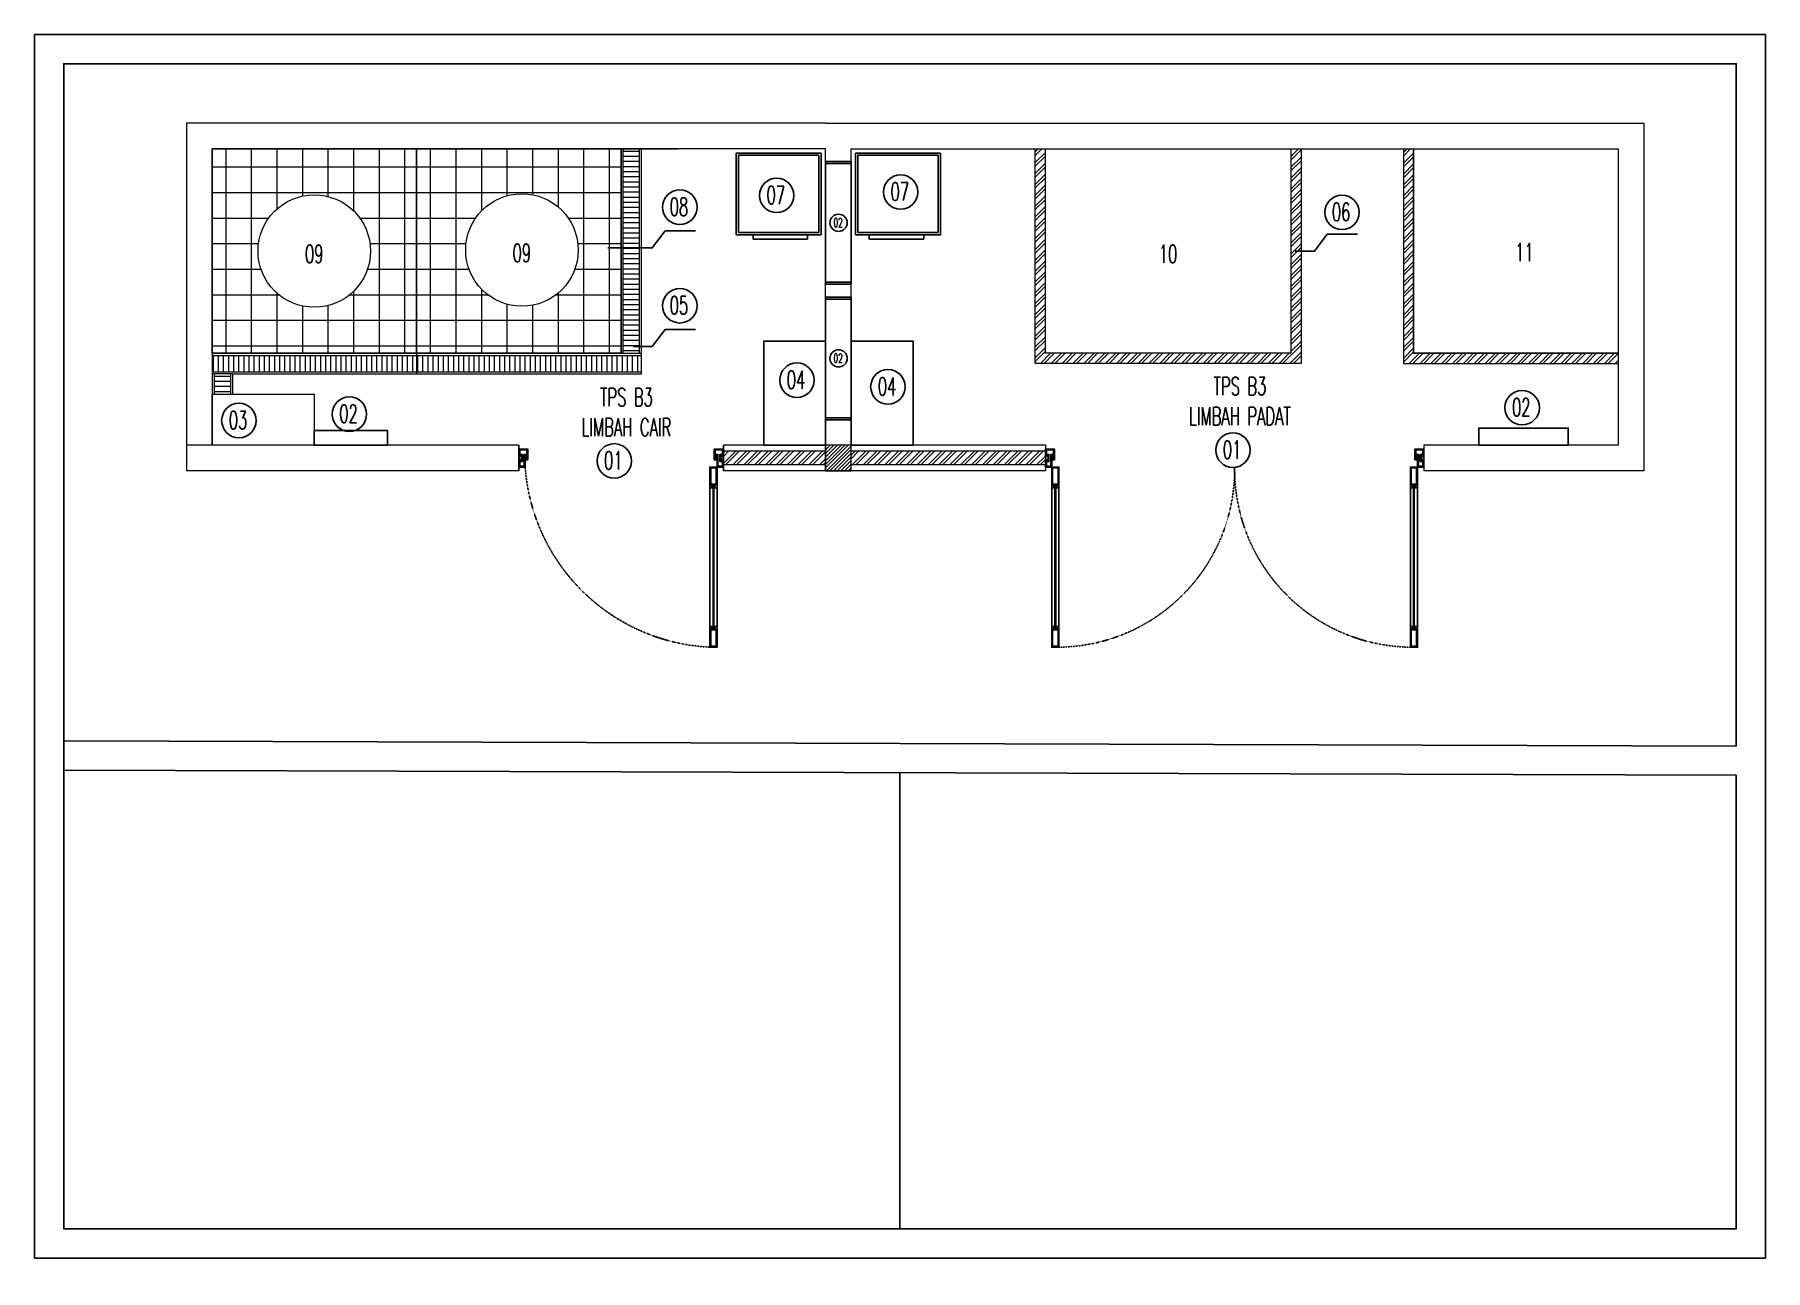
# Model space of a CAD drawing. Header units: millimetres. Extents: x 57513 to 95722, y 15735 to 30373.
# Drawn here: x 92752 to 95722, y 25430 to 27551 of the extents above; entities that cross this region are included whole.
import ezdxf

# ---------------------------------------------------------------- set-up
doc = ezdxf.new("R2010")
doc.units = ezdxf.units.MM
doc.header["$MEASUREMENT"] = 0
doc.linetypes.add('HIDDEN', pattern=[0.375, 0.25, -0.125])
doc.layers.add('ALM', color=120, linetype='Continuous')
doc.layers.add('inst ME', color=7, linetype='Continuous', lineweight=13)
doc.styles.add('300', font='rs.shx', dxfattribs={"width": 0.6, "height": 100})
pattern_1 = [(45, (100403.16, 1045.749), (-9.306575, 9.306575), []), (45, (100409.364, 1045.749), (-9.306575, 9.306575), [])]
pattern_2 = [(0, (100403.1595, 1045.749), (0, 8.7743233), [])]
pattern_3 = [(90, (92334.924, 22805.125), (-43.8716, 0), []), (180, (92334.924, 22805.125), (-2e-15, -43.8716), [])]

msp = doc.modelspace()

# ---------------------------------------------------------------- texts
at = {"layer": 'inst ME', "color": 3, "attachment_point": 5, "style": '300'}
for s, insert, char_height in [('\\A1;07', (94237, 27281.6), 30.89), ('\\A1;08', (93858, 27255.7), 30.89), ('\\A1;07', (94024.3, 27275.8), 30.89), ('\\A1;02', (94131.1, 27228.5), 15.47), ('\\A1;06', (94994.3, 27246.7), 30.89), ('\\A1;09', (93232.1, 27174.7), 30.89), ('\\A1;09', (93588.4, 27176.4), 30.89), ('\\A1;10', (94697.4, 27174.7), 30.89), ('\\A1;11', (95308.9, 27177.6), 30.89), ('\\A1;05', (93858, 27086.5), 30.89), ('\\A1;02', (94131.1, 26995.8), 15.47), ('\\A1;04', (94059, 26958.7), 30.89), ('\\A1;TPS B3\\PLIMBAH CAIR', (93767.9, 26903), 30.886), ('\\A1;04', (94215.2, 26947.3), 30.89), ('\\A1;TPS B3\\PLIMBAH PADAT', (94820.8, 26921.9), 30.886), ('\\A1;02', (93291, 26900.4), 30.89), ('\\A1;02', (95303.4, 26911.4), 30.89), ('\\A1;03', (93101.5, 26889.4), 30.89), ('\\A1;01', (94807.2, 26838.6), 30.89), ('\\A1;01', (93745.5, 26820.2), 30.89)]:
    msp.add_mtext(s, dxfattribs=dict(at, insert=insert, char_height=char_height))

# ---------------------------------------------------------------- hatches: boundary and pattern name
at = {"layer": 'inst ME'}
h = msp.add_hatch(dxfattribs=at)
h.set_pattern_fill('ANSI37', color=129, scale=350.972931, angle=45)
h.set_pattern_definition(pattern_3)
h.paths.add_polyline_path([(93407.7, 27355.1), (93056.8, 27355.1), (93056.8, 27004.1), (93407.7, 27004.1)])
h.paths.add_polyline_path([(93328.8, 27179.6, -1), (93135.7, 27179.6, -1)], flags=16)
h.paths.add_polyline_path([(93189.1, 27151.5), (93275.1, 27151.5), (93275.1, 27197.8), (93189.1, 27197.8)], flags=8)
h = msp.add_hatch(dxfattribs=at)
h.set_pattern_fill('ANSI37', color=129, scale=350.972931, angle=45)
h.set_pattern_definition(pattern_3)
h.paths.add_polyline_path([(93758.7, 27355.1), (93407.7, 27355.1), (93407.7, 27004.1), (93758.7, 27004.1)])
h.paths.add_polyline_path([(93685.1, 27181.4, -1), (93492.1, 27181.4, -1)], flags=16)
h.paths.add_polyline_path([(93545.4, 27153.3), (93631.4, 27153.3), (93631.4, 27199.6), (93545.4, 27199.6)], flags=8)
h = msp.add_hatch(dxfattribs=at)
h.set_pattern_fill('_USER', color=4, scale=8.774323, pattern_type=0)
h.set_pattern_definition(pattern_2)
h.paths.add_polyline_path([(93790.3, 27355.1), (93762.2, 27355.1), (93762.2, 27000.6), (93790.3, 27000.6)])
h = msp.add_hatch(dxfattribs=at)
h.set_pattern_fill('ANSI32', color=4, scale=35.097293)
h.set_pattern_definition([(45, (100403.16, 1045.749), (-9.306575, 9.306575), []), (45, (100409.364, 1045.749), (-9.306575, 9.306575), [])])
h.paths.add_polyline_path([(94925.7, 27355.1), (94908.1, 27355.1), (94908.1, 27004.1), (94487, 27004.1), (94487, 27355.1), (94469.4, 27355.1), (94469.4, 26986.6), (94925.7, 26986.6)])
h.paths.add_polyline_path([(95118.7, 27355.1), (95101.2, 27355.1), (95101.2, 26986.6), (95469.7, 26986.6), (95469.7, 27004.1), (95118.7, 27004.1)])
h = msp.add_hatch(dxfattribs=at)
h.set_pattern_fill('_USER', color=4, scale=8.774323, angle=90, pattern_type=0)
h.set_pattern_definition([(90, (100403.1595, 1045.749), (-8.7743233, 5e-16), [])])
h.paths.add_polyline_path([(93793.8, 27000.6), (93407.7, 27000.6), (93407.7, 26972.5), (93793.8, 26972.5)])
h.paths.add_polyline_path([(93407.7, 27000.6), (93056.8, 27000.6), (93056.8, 26972.5), (93407.7, 26972.5)])
h = msp.add_hatch(dxfattribs=at)
h.set_pattern_fill('_USER', color=4, scale=8.774323, pattern_type=0)
h.set_pattern_definition(pattern_2)
h.paths.add_polyline_path([(93088.3, 26969), (93060.3, 26969), (93060.3, 26933.9), (93088.3, 26933.9)])
h = msp.add_hatch(dxfattribs=at)
h.set_pattern_fill('ANSI32', color=129, scale=35.097293, angle=360)
h.set_pattern_definition(pattern_1)
h.paths.add_polyline_path([(94109.7, 26836), (93934.2, 26836), (93934.2, 26812.5), (94109.7, 26812.5)])
h = msp.add_hatch(dxfattribs=at)
h.set_pattern_fill('ANSI31', color=129, scale=35.097293, angle=360)
h.set_pattern_definition([(45, (118892.35, 15542.4177), (-3.10219174, 3.10219174), [])])
h.paths.add_polyline_path([(94153.6, 26846.2), (94109.7, 26846.2), (94109.7, 26802.3), (94153.6, 26802.3)])
h = msp.add_hatch(dxfattribs=at)
h.set_pattern_fill('ANSI32', color=129, scale=35.097293, angle=360)
h.set_pattern_definition(pattern_1)
h.paths.add_polyline_path([(94487, 26836), (94153.6, 26836), (94153.6, 26812.5), (94487, 26812.5)])

# ---------------------------------------------------------------- linework, layer by layer
at = {"linetype": 'Continuous'}
for p, q in [((93956.3, 27207.6), (93956.3, 27347.9)), ((93956.3, 27347.9), (94102, 27347.9)), ((93960.2, 27211.5), (93960.2, 27344)), ((93960.2, 27344), (94098.1, 27344)), ((94098.1, 27344), (94098.1, 27211.5)), ((94102, 27347.9), (94102, 27207.6)), ((94161.2, 27347.9), (94161.2, 27207.6)), ((94307, 27347.9), (94161.2, 27347.9)), ((94165.1, 27344), (94165.1, 27211.5)), ((94303.1, 27344), (94165.1, 27344)), ((94303.1, 27211.5), (94303.1, 27344)), ((94307, 27207.6), (94307, 27347.9)), ((94102, 27207.6), (93956.3, 27207.6)), ((94098.1, 27211.5), (93960.2, 27211.5)), ((93985.1, 27199.8), (93985.1, 27207.6)), ((94161.2, 27207.6), (94307, 27207.6)), ((94165.1, 27211.5), (94303.1, 27211.5)), ((94184.6, 27207.6), (94184.6, 27199.8)), ((94278.2, 27199.8), (94278.2, 27207.6)), ((94078.7, 27199.8), (93985.1, 27199.8)), ((94184.6, 27199.8), (94278.2, 27199.8))]:
    msp.add_line(p, q, dxfattribs=at)
for points in [[(92752.3, 25451.1), (95722.3, 25451.1), (95722.3, 27551.1), (92752.3, 27551.1), (92752.3, 25451.1)], [(95672.3, 26329.7), (95672.3, 27501.1), (92802.3, 27501.1), (92802.3, 25501.1), (95672.3, 25501.1), (95672.3, 26279.7)], [(94109.7, 27333.3), (94153.6, 27333.3), (94153.6, 27122.8), (94109.7, 27122.8), (94109.7, 27333.3)], [(94109.7, 27329.8), (94153.6, 27329.8)], [(93736.2, 27185.1), (93812.3, 27185.1), (93834.4, 27214.1), (93886.4, 27214.1)], [(94078.7, 27199.8), (94078.7, 27207.6)], [(94915.3, 27179.6), (94948.4, 27179.6), (94970.5, 27208.6), (95022.5, 27208.6)], [(94153.6, 27126.3), (94109.7, 27126.3)], [(94109.7, 27100.7), (94153.6, 27100.7), (94153.6, 26890.1), (94109.7, 26890.1), (94109.7, 27100.7)], [(94109.7, 27097.1), (94153.6, 27097.1)], [(93779.2, 27015.9), (93812.3, 27015.9), (93834.4, 27044.9), (93886.4, 27044.9)], [(94153.6, 26893.6), (94109.7, 26893.6)], [(92802.3, 26338.6), (95672.3, 26329.7)], [(92802.2, 26288.6), (95672.3, 26279.7)], [(94237.3, 26284.1), (94237.3, 25501.1)]]:
    msp.add_lwpolyline(points)
for points in [[(94109.7, 26846.2), (94003.5, 26846.2), (94003.5, 27024.7), (94109.7, 27024.7)], [(94153.6, 26846.2), (94259.7, 26846.2), (94259.7, 27024.7), (94153.6, 27024.7)], [(93232.2, 26846.2), (93357.8, 26846.2), (93357.8, 26871.4), (93232.2, 26871.4)], [(95230.4, 26846.2), (95384.2, 26846.2), (95384.2, 26875.6), (95230.4, 26875.6)]]:
    msp.add_lwpolyline(points, close=True)
at = {"color": 5}
for centre, radius in [((94025.7, 27275.1), 29.6), ((94238.5, 27280.9), 29.6), ((93859.5, 27254.9), 29.6), ((94995.8, 27246), 29.6), ((94131.9, 27228.1), 14.8), ((93859.5, 27085.7), 29.6), ((94131.9, 26995.4), 14.8), ((94060.5, 26957.9), 29.6), ((94216.6, 26946.5), 29.6), ((95304.9, 26910.7), 29.6), ((93102.9, 26888.7), 29.6), ((93292.5, 26899.6), 29.6), ((93747, 26819.4), 29.6), ((94808.7, 26837.9), 29.6)]:
    msp.add_circle(centre, radius, dxfattribs=at)
at = {"layer": 'ALM'}
for p, q in [((93911, 26773.3), (93911, 26535.2)), ((93923.4, 26773.3), (93923.4, 26535.2)), ((94497.8, 26773.3), (94497.8, 26535.2)), ((94510.1, 26773.3), (94510.1, 26535.2)), ((95113.1, 26773.3), (95113.1, 26535.2)), ((95125.4, 26773.3), (95125.4, 26535.2))]:
    msp.add_line(p, q, dxfattribs=at)
for points in [[(93594, 26828.9), (93595.7, 26828.9), (93597.1, 26826.2), (93598.7, 26826.2), (93598.7, 26839.8), (93583.2, 26839.8), (93583.2, 26826.2), (93584.8, 26826.2), (93586.2, 26828.9), (93587.7, 26828.9), (93587.7, 26824.3), (93587.7, 26819.7), (93586.2, 26819.7), (93584.8, 26822.4), (93583.2, 26822.4), (93583.2, 26808.8), (93594, 26808.8)], [(93592.5, 26810.4), (93584.8, 26810.4), (93584.8, 26818.1), (93589.3, 26818.1), (93589.3, 26824.3), (93589.3, 26830.5), (93584.8, 26830.5), (93584.8, 26838.2), (93597.1, 26838.2), (93597.1, 26830.5), (93592.5, 26830.5)], [(93598.7, 26825.8), (93596.9, 26825.8), (93595.6, 26828.6), (93594.4, 26828.6), (93594.4, 26824.3), (93597.1, 26824.3), (93597.1, 26822.8), (93594.4, 26822.8), (93594.4, 26821.2), (93598.7, 26821.2)], [(93923.4, 26828.9), (93921.7, 26828.9), (93920.3, 26826.2), (93918.7, 26826.2), (93918.7, 26839.8), (93934.2, 26839.8), (93934.2, 26826.2), (93932.6, 26826.2), (93931.3, 26828.9), (93929.7, 26828.9), (93929.7, 26824.3), (93929.7, 26819.7), (93931.3, 26819.7), (93932.6, 26822.4), (93934.2, 26822.4), (93934.2, 26808.8), (93923.4, 26808.8)], [(93918.7, 26825.8), (93920.5, 26825.8), (93921.9, 26828.6), (93923.1, 26828.6), (93923.1, 26824.3), (93920.3, 26824.3), (93920.3, 26822.8), (93923.1, 26822.8), (93923.1, 26821.2), (93918.7, 26821.2)], [(93924.9, 26810.4), (93932.6, 26810.4), (93932.6, 26818.1), (93928.2, 26818.1), (93928.2, 26824.3), (93928.2, 26830.5), (93932.6, 26830.5), (93932.6, 26838.2), (93920.3, 26838.2), (93920.3, 26830.5), (93924.9, 26830.5)], [(94497.8, 26828.9), (94499.5, 26828.9), (94500.9, 26826.2), (94502.4, 26826.2), (94502.4, 26839.8), (94487, 26839.8), (94487, 26826.2), (94488.5, 26826.2), (94489.9, 26828.9), (94491.4, 26828.9), (94491.4, 26824.3), (94491.4, 26819.7), (94489.9, 26819.7), (94488.5, 26822.4), (94487, 26822.4), (94487, 26808.8), (94497.8, 26808.8)], [(94496.2, 26810.4), (94488.5, 26810.4), (94488.5, 26818.1), (94493, 26818.1), (94493, 26824.3), (94493, 26830.5), (94488.5, 26830.5), (94488.5, 26838.2), (94500.9, 26838.2), (94500.9, 26830.5), (94496.2, 26830.5)], [(94502.4, 26825.8), (94500.7, 26825.8), (94499.3, 26828.6), (94498.1, 26828.6), (94498.1, 26824.3), (94500.9, 26824.3), (94500.9, 26822.8), (94498.1, 26822.8), (94498.1, 26821.2), (94502.4, 26821.2)], [(95125.4, 26828.9), (95123.7, 26828.9), (95122.3, 26826.2), (95120.8, 26826.2), (95120.8, 26839.8), (95136.3, 26839.8), (95136.3, 26826.2), (95134.7, 26826.2), (95133.3, 26828.9), (95131.8, 26828.9), (95131.8, 26824.3), (95131.8, 26819.7), (95133.3, 26819.7), (95134.7, 26822.4), (95136.3, 26822.4), (95136.3, 26808.8), (95125.4, 26808.8)], [(95120.8, 26825.8), (95122.5, 26825.8), (95123.9, 26828.6), (95125.1, 26828.6), (95125.1, 26824.3), (95122.3, 26824.3), (95122.3, 26822.8), (95125.1, 26822.8), (95125.1, 26821.2), (95120.8, 26821.2)], [(95127, 26810.4), (95134.7, 26810.4), (95134.7, 26818.1), (95130.2, 26818.1), (95130.2, 26824.3), (95130.2, 26830.5), (95134.7, 26830.5), (95134.7, 26838.2), (95122.3, 26838.2), (95122.3, 26830.5), (95127, 26830.5)], [(93915.3, 26773.3), (93915.3, 26774.8), (93914.1, 26776.2), (93914.1, 26777.8), (93920.3, 26777.8), (93920.3, 26776.2), (93919, 26774.8), (93919, 26773.3), (93923.4, 26773.3), (93923.4, 26808.8), (93921.8, 26808.8), (93921.8, 26808.8), (93912.6, 26808.8), (93912.6, 26808.8), (93911, 26808.8), (93911, 26773.3)], [(93912.6, 26779.3), (93912.6, 26807.3), (93921.8, 26807.3), (93921.8, 26779.3)], [(94505.8, 26773.3), (94505.8, 26774.8), (94507.1, 26776.2), (94507.1, 26777.8), (94500.9, 26777.8), (94500.9, 26776.2), (94502.1, 26774.8), (94502.1, 26773.3), (94497.8, 26773.3), (94497.8, 26808.8), (94499.3, 26808.8), (94499.3, 26808.8), (94508.6, 26808.8), (94508.6, 26808.8), (94510.1, 26808.8), (94510.1, 26773.3)], [(94508.6, 26779.3), (94508.6, 26807.3), (94499.3, 26807.3), (94499.3, 26779.3)], [(95117.4, 26773.3), (95117.4, 26774.8), (95116.2, 26776.2), (95116.2, 26777.8), (95122.3, 26777.8), (95122.3, 26776.2), (95121.1, 26774.8), (95121.1, 26773.3), (95125.4, 26773.3), (95125.4, 26808.8), (95123.9, 26808.8), (95123.9, 26808.8), (95114.6, 26808.8), (95114.6, 26808.8), (95113.1, 26808.8), (95113.1, 26773.3)], [(95114.6, 26779.3), (95114.6, 26807.3), (95123.9, 26807.3), (95123.9, 26779.3)], [(93915.3, 26535.2), (93915.3, 26533.7), (93914.1, 26532.3), (93914.1, 26530.7), (93920.3, 26530.7), (93920.3, 26532.3), (93919, 26533.7), (93919, 26535.2), (93923.4, 26535.2), (93923.4, 26499.6), (93921.8, 26499.6), (93921.8, 26499.6), (93912.6, 26499.6), (93912.6, 26499.6), (93911, 26499.6), (93911, 26535.2)], [(93912.6, 26529.2), (93912.6, 26501.2), (93921.8, 26501.2), (93921.8, 26529.2)], [(94505.8, 26535.2), (94505.8, 26533.7), (94507.1, 26532.3), (94507.1, 26530.7), (94500.9, 26530.7), (94500.9, 26532.3), (94502.1, 26533.7), (94502.1, 26535.2), (94497.8, 26535.2), (94497.8, 26499.6), (94499.3, 26499.6), (94499.3, 26499.6), (94508.6, 26499.6), (94508.6, 26499.6), (94510.1, 26499.6), (94510.1, 26535.2)], [(94508.6, 26529.2), (94508.6, 26501.2), (94499.3, 26501.2), (94499.3, 26529.2)], [(95117.4, 26535.2), (95117.4, 26533.7), (95116.2, 26532.3), (95116.2, 26530.7), (95122.3, 26530.7), (95122.3, 26532.3), (95121.1, 26533.7), (95121.1, 26535.2), (95125.4, 26535.2), (95125.4, 26499.6), (95123.9, 26499.6), (95123.9, 26499.6), (95114.6, 26499.6), (95114.6, 26499.6), (95113.1, 26499.6), (95113.1, 26535.2)], [(95114.6, 26529.2), (95114.6, 26501.2), (95123.9, 26501.2), (95123.9, 26529.2)]]:
    msp.add_lwpolyline(points, close=True, dxfattribs=at)
at = {"layer": 'ALM', "color": 251}
for points in [[(93916.6, 26773.3), (93916.6, 26776.5), (93917.8, 26776.5), (93917.8, 26773.3), (93919, 26773.3), (93919, 26777.8), (93915.3, 26777.8), (93915.3, 26773.3)], [(93917.8, 26532), (93917.8, 26776.5), (93916.6, 26776.5), (93916.6, 26532)], [(94504.6, 26773.3), (94504.6, 26776.5), (94503.3, 26776.5), (94503.3, 26773.3), (94502.1, 26773.3), (94502.1, 26777.8), (94505.8, 26777.8), (94505.8, 26773.3)], [(94503.3, 26532), (94503.3, 26776.5), (94504.6, 26776.5), (94504.6, 26532)], [(95118.6, 26773.3), (95118.6, 26776.5), (95119.9, 26776.5), (95119.9, 26773.3), (95121.1, 26773.3), (95121.1, 26777.8), (95117.4, 26777.8), (95117.4, 26773.3)], [(95119.9, 26532), (95119.9, 26776.5), (95118.6, 26776.5), (95118.6, 26532)], [(93916.6, 26535.2), (93916.6, 26532), (93917.8, 26532), (93917.8, 26535.2), (93919, 26535.2), (93919, 26530.7), (93915.3, 26530.7), (93915.3, 26535.2)], [(94504.6, 26535.2), (94504.6, 26532), (94503.3, 26532), (94503.3, 26535.2), (94502.1, 26535.2), (94502.1, 26530.7), (94505.8, 26530.7), (94505.8, 26535.2)], [(95118.6, 26535.2), (95118.6, 26532), (95119.9, 26532), (95119.9, 26535.2), (95121.1, 26535.2), (95121.1, 26530.7), (95117.4, 26530.7), (95117.4, 26535.2)]]:
    msp.add_lwpolyline(points, close=True, dxfattribs=at)
at = {"layer": 'ALM', "color": 251, "linetype": 'HIDDEN', "ltscale": 0.35}
for centre, radius, start, end in [((93927.2, 26833.3), 334, 184.1959, 267.2344), ((94506.1, 26805.1), 305.5, 270.756, 0.6944), ((95117.1, 26805.1), 305.5, 179.3056, 269.244)]:
    msp.add_arc(centre, radius, start, end, dxfattribs=at)
at = {"layer": 'inst ME'}
for p, q in [((93583.2, 26846.2), (93583.2, 26802.3)), ((93934.2, 26846.2), (93934.2, 26802.3)), ((94487, 26846.2), (94487, 26802.3)), ((95136.3, 26846.2), (95136.3, 26802.3))]:
    msp.add_line(p, q, dxfattribs=at)
for points in [[(94109.7, 27399), (93012.9, 27399)], [(93012.9, 27399), (93012.9, 26802.3)], [(94109.7, 27399), (95513.6, 27399), (95513.6, 26802.3), (95136.3, 26802.3)], [(94109.7, 27399), (94153.6, 27399)], [(94109.7, 27355.1), (93056.8, 27355.1)], [(93056.8, 27355.1), (93056.8, 26846.2)], [(93056.8, 27355.1), (93407.7, 27355.1), (93407.7, 27004.1), (93056.8, 27004.1), (93056.8, 27355.1)], [(93056.8, 27004.1), (93758.7, 27004.1), (93758.7, 27355.1), (93856, 27355.1)], [(93091.9, 26969), (93793.8, 26969), (93793.8, 27355.1)], [(93407.7, 27355.1), (93758.7, 27355.1), (93758.7, 27004.1), (93407.7, 27004.1), (93407.7, 27355.1)], [(93762.2, 27004.1), (93762.2, 27355.1)], [(93790.3, 27004.1), (93790.3, 27355.1)], [(94487, 26802.3), (94109.7, 26802.3), (94109.7, 27355.1)], [(94487, 26846.2), (94153.6, 26846.2), (94153.6, 27355.1), (95469.7, 27355.1), (95469.7, 26846.2), (95136.3, 26846.2)], [(94925.7, 27355.1), (94925.7, 26986.6), (94469.4, 26986.6), (94469.4, 27355.1)], [(94487, 27355.1), (94908.1, 27355.1), (94908.1, 27004.1), (94487, 27004.1), (94487, 27355.1)], [(94908.1, 27355.1), (94908.1, 27004.1), (94487, 27004.1), (94487, 27355.1)], [(94679.9, 27355.1), (94715, 27355.1)], [(95101, 27355.1), (95136.1, 27355.1)], [(95101.2, 27355.1), (95101.2, 26986.6), (95469.7, 26986.6)], [(95118.7, 27355.1), (95469.7, 27355.1), (95469.7, 27004.1), (95118.7, 27004.1), (95118.7, 27355.1)], [(95118.7, 27355.1), (95118.7, 27004.1), (95469.7, 27004.1)], [(93056.8, 27004.1), (93056.8, 26933.9)], [(93056.8, 27000.6), (93793.8, 27000.6)], [(93407.7, 27004.1), (93407.7, 26969)], [(93758.7, 27004.1), (93793.8, 27004.1)], [(93056.8, 26972.5), (93793.8, 26972.5)], [(93091.9, 26969), (93056.8, 26969)], [(93060.3, 26969), (93060.3, 26933.9)], [(93088.3, 26969), (93088.3, 26933.9)], [(93091.9, 26969), (93091.9, 26933.9)], [(93056.8, 26933.9), (93232.2, 26933.9), (93232.2, 26846.2), (93056.8, 26846.2), (93056.8, 26933.9)], [(93583.2, 26846.2), (93012.9, 26846.2)], [(93583.2, 26802.3), (93583.2, 26846.2)], [(93583.2, 26802.3), (93583.2, 26846.2)], [(94109.7, 26846.2), (93934.2, 26846.2)], [(93934.2, 26802.3), (93934.2, 26846.2)], [(94109.7, 26836), (93934.2, 26836)], [(94487, 26836), (94153.6, 26836)], [(93583.2, 26802.3), (93012.9, 26802.3)], [(94109.7, 26812.5), (93934.2, 26812.5)], [(94109.7, 26802.3), (93934.2, 26802.3)], [(94487, 26812.5), (94153.6, 26812.5)]]:
    msp.add_lwpolyline(points, dxfattribs=at)
msp.add_lwpolyline([(94153.6, 26846.2), (94109.7, 26846.2), (94109.7, 26802.3), (94153.6, 26802.3)], close=True, dxfattribs=at)
at = {"layer": 'inst ME', "color": 5}
for centre in [(93232.2, 27179.6), (93588.6, 27181.4)]:
    msp.add_circle(centre, 96.5, dxfattribs=at)

msp.set_redraw_order([(e.dxf.handle, doc.entitydb.next_handle()) for e in msp.query("TEXT MTEXT ATTDEF DIMENSION ARC_DIMENSION")])  # texts and dimensions are drawn at this point

doc.saveas('drawing.dxf')
